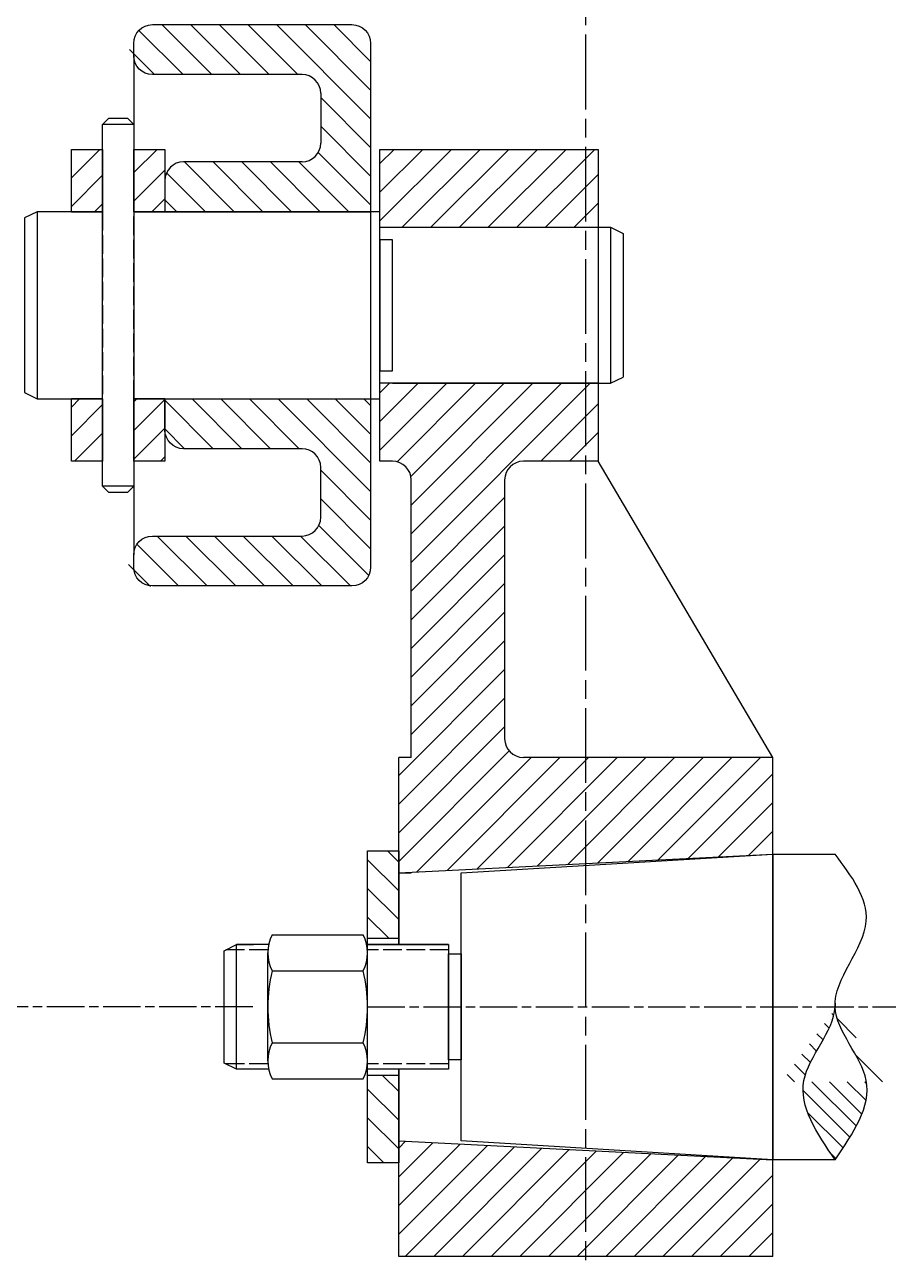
# Model space of a CAD drawing. Header units: inches. Extents: x -831 to 562, y -423 to 205.
# Drawn here: x -94.9 to 43.6, y -344.1 to -146.6 of the extents above; entities that cross this region are included whole.
import ezdxf

# ---------------------------------------------------------------- set-up
doc = ezdxf.new("R2010")
doc.units = ezdxf.units.IN
doc.header["$MEASUREMENT"] = 0
for name, pattern in [('AM_ISO02W050x2', [3.75, 3, -0.75]), ('AM_ISO08W050', [18, 12, -1.5, 3, -1.5]), ('AM_ISO08W050x2', [9, 6, -0.75, 1.5, -0.75])]:
    doc.linetypes.add(name, pattern=pattern)

msp = doc.modelspace()

# ---------------------------------------------------------------- hatches: boundary and pattern name
h = msp.add_hatch()
h.set_pattern_fill('ANSI31', color=256, scale=26, angle=90)
h.set_pattern_definition([(135, (587.0845947935925, -351.5967756862954), (-2.29809703885628, -2.29809703885628), [])])
h.paths.add_polyline_path([(-39.41919395043283, -149.6220942477439, 0.4142135623730951), (-42.41919395043283, -146.6220942477439), (-74.41919395043283, -146.6220942477439, 0.4142135623730951), (-77.41919395043283, -149.6220942477439, 0.7864558858187223), (-74.41919395043283, -154.6220942477439), (-50.41919395043283, -154.6220942477439, -0.4142135623730951), (-47.41919395043283, -157.6220942477439), (-47.41919395043283, -165.6220942477439, -0.4142135623730951), (-50.41919395043283, -168.6220942477439), (-69.41919395043283, -168.6220942477439, 0.4142135623730951), (-72.41919395043283, -171.6220942477439), (-72.41919395043283, -176.6220942477439), (-39.41919395043283, -176.6220942477439)])
h.paths.add_polyline_path([(-39.41919395043283, -206.6220942477439), (-72.41919395043283, -206.6220942477439), (-72.41919395043283, -211.6220942477439, 0.4142135623730951), (-69.41919395043283, -214.6220942477439), (-50.41919395043283, -214.6220942477439, -0.4142135623730951), (-47.41919395043283, -217.6220942477439), (-47.41919395043283, -225.6220942477439, -0.4142135623730951), (-50.41919395043283, -228.6220942477439), (-74.41919395043283, -228.6220942477439, 0.4142135623730951), (-77.41919395043283, -231.6220942477439, 0.7864558858187243), (-74.41919395043281, -236.6220942477439), (-42.41919395043283, -236.6220942477439, 0.4142135623730951), (-39.41919395043283, -233.6220942477439)])
h = msp.add_hatch()
h.set_pattern_fill('ANSI31', color=256, scale=26)
h.set_pattern_definition([(45, (150.4012172902092, -351.5967756862954), (-2.29809703885628, 2.29809703885628), [])])
h.paths.add_polyline_path([(-72.41919395043283, -206.6220942477439), (-77.41919395043283, -206.6220942477439), (-77.41919395043283, -216.6220942477439), (-72.41919395043283, -216.6220942477439)])
h.paths.add_polyline_path([(-87.41919395043283, -216.6220942477439), (-82.41919395043283, -216.6220942477439), (-82.41919395043283, -206.6220942477439), (-87.41919395043283, -206.6220942477439)])
h.paths.add_polyline_path([(-77.41919395043283, -176.6220942477439), (-72.41919395043283, -176.6220942477439), (-72.41919395043283, -166.6220942477439), (-77.41919395043283, -166.6220942477439)])
h.paths.add_polyline_path([(-87.41919395043283, -176.6220942477439), (-82.41919395043283, -176.6220942477439), (-82.41919395043283, -166.6220942477439), (-87.41919395043283, -166.6220942477439)])
h = msp.add_hatch()
h.set_pattern_fill('ANSI31', color=256, scale=26)
h.set_pattern_definition([(45, (0, -351.5967756862954), (-2.29809703885628, 2.29809703885628), [])])
h.paths.add_polyline_path([(-4.919193950432796, -166.6220942477439), (-37.9191939504328, -166.6220942477439), (-37.9191939504328, -179.1120942477439), (-4.919193950432796, -179.1120942477439)])
h.paths.add_polyline_path([(-4.919193950432796, -204.1320942477439), (-37.9191939504328, -204.1320942477439), (-37.9191939504328, -216.6220942477439), (-35.91919395043279, -216.6220942477439, -0.4142135623730951), (-32.91919395043279, -219.6220942477439), (-32.91919395043279, -264.1220942477439), (-34.91919395043279, -264.1220942477439), (-34.91919395043279, -282.6220942477439), (-4.919193950432796, -281.1220942477439), (-4.919193950432799, -264.1220942477439), (-14.91919395043279, -264.1220942477439, -0.4142135623730951), (-17.91919395043279, -261.1220942477439), (-17.91919395043279, -219.6220942477439, -0.4142135623730949), (-14.91919395043279, -216.6220942477439), (-4.919193950432796, -216.6220942477439)])
h.paths.add_polyline_path([(25.0808060495672, -264.1220942477439), (-4.919193950432799, -264.1220942477439), (-4.919193950432796, -281.1220942477439), (25.08080604956721, -279.6220942477439)])
h.paths.add_polyline_path([(25.0808060495672, -328.6220942477439), (-4.919193950432796, -327.1220942477439), (-4.919193950432796, -344.1220942477439), (25.08080604956721, -344.1220942477439)])
h.paths.add_polyline_path([(-4.919193950432796, -327.1220942477439), (-34.91919395043279, -325.6220942477439), (-34.91919395043279, -344.1220942477439), (-4.919193950432796, -344.1220942477439)])
h.paths.add_polyline_path([(-2.919193950432806, -204.1320942477439), (-4.919193950432792, -204.1320942477439), (-4.919193950432796, -216.6220942477439), (-2.919193950432803, -216.6220942477439)])
h.paths.add_polyline_path([(-2.919193950432799, -166.6220942477439), (-4.919193950432796, -166.6220942477439), (-4.919193950432796, -179.1120942477439), (-2.919193950432803, -179.1120942477439)])
h = msp.add_hatch()
h.set_pattern_fill('ANSI31', color=256, scale=26, angle=90)
h.set_pattern_definition([(135, (263.1423661249033, -464.0967756862954), (-2.29809703885628, -2.29809703885628), [])])
h.paths.add_polyline_path([(-34.9191939504328, -279.1220942477439), (-39.9191939504328, -279.1220942477439), (-39.9191939504328, -293.1220942477439), (-34.9191939504328, -293.1220942477439)])
h.paths.add_polyline_path([(-39.9191939504328, -329.1220942477439), (-34.9191939504328, -329.1220942477439), (-34.9191939504328, -315.1220942477439), (-39.9191939504328, -315.1220942477439)])
h = msp.add_hatch()
h.set_pattern_fill('ANSI31', color=256, scale=16, angle=90)
h.set_pattern_definition([(135, (0, 1279.379555435473), (-1.414213562373095, -1.414213562373095), [])])
edge = h.paths.add_edge_path()
edge.add_spline(control_points=[(35.08080604956716, -304.1220942477441), (35.26211361350654, -308.1059128595974), (43.62929731130069, -316.1163423374958), (37.99003862967191, -324.3661220788465), (35.08080604956717, -328.6220942477439)], knot_values=[0, 1.20792265079217e-13, 1.20792265079217e-13, 1.20792265079217e-13, 12.81173421444007, 26.46446616578801, 26.46446616578801, 26.46446616578801, 26.46446616578801], degree=3, periodic=0)
edge.add_spline(control_points=[(35.08080604956714, -304.1220942477441), (34.8994984856277, -308.1059128595974), (26.53231478783367, -316.1163423374958), (32.17157346946243, -324.3661220788465), (35.08080604956717, -328.6220942477439)], knot_values=[0, 2.309263891220326e-13, 2.309263891220326e-13, 2.309263891220326e-13, 12.81173421444007, 26.46446616578801, 26.46446616578801, 26.46446616578801, 26.46446616578801], degree=3, periodic=0)

# ---------------------------------------------------------------- linework, layer by layer
for p, q in [((-47.41919395043283, -157.6220942477439), (-47.41919395043283, -165.6220942477439)), ((-77.41919395043283, -162.6281670443259), (-82.41919395043283, -162.6281670443259)), ((-50.41919395043283, -168.6220942477439), (-69.41919395043283, -168.6220942477439)), ((-72.41919395043283, -171.6220942477439), (-72.41919395043283, -176.6220942477439)), ((-94.91919395043294, -177.6220942477439), (-94.91919395043271, -205.6220942477439)), ((-92.91919395043294, -176.6220942477439), (-92.91919395043294, -206.6220942477439)), ((-72.41919395043283, -176.6220942477439), (-39.41919395043283, -176.6220942477439)), ((-35.91919395043283, -179.1195942477439), (-0.9191939504328275, -179.1195942477439)), ((-0.9191939504328275, -179.1195942477439), (1.080806049567173, -180.1195942477439)), ((-0.9191939504328275, -179.1195942477439), (-0.9191939504328275, -204.124594247744)), ((1.080806049567173, -180.1195942477439), (1.080806049567173, -203.124594247744)), ((-0.9191939504328275, -204.124594247744), (1.080806049567173, -203.124594247744)), ((-35.91919395043283, -204.124594247744), (-0.9191939504328275, -204.124594247744)), ((-72.41919395043283, -206.6220942477439), (-39.41919395043283, -206.6220942477439)), ((-35.91919395043279, -216.6220942477439), (-37.91919395043279, -216.6220942477439)), ((25.0808060495672, -264.1220942477439), (-2.919193950432799, -216.6220942477439)), ((-77.41919395043283, -220.6160214511619), (-82.41919395043283, -220.6160214511619)), ((-77.41919395043283, -220.6160214511619), (-78.41919395043283, -221.6281670443259)), ((-34.91919395043279, -282.6220942477439), (-34.91919395043279, -264.1220942477439)), ((-32.91919395043279, -264.1220942477439), (-34.91919395043279, -264.1220942477439)), ((25.0808060495672, -264.1220942477439), (-14.91919395043279, -264.1220942477439)), ((25.0808060495672, -279.6220942477439), (25.0808060495672, -264.1220942477439)), ((-34.91919395043279, -282.6220942477439), (25.0808060495672, -279.6220942477439)), ((-24.91919395043283, -282.6220942477439), (25.08080604956717, -279.6220942477439)), ((25.0808060495672, -328.6220942477439), (25.0808060495672, -279.6220942477439)), ((-34.91919395043279, -282.6220942477439), (-32.91919395043279, -282.6220942477439)), ((-34.91919395043278, -294.1220942477439), (-34.91919395043279, -282.6220942477439)), ((-24.91919395043283, -325.6220942477439), (-24.91919395043283, -282.6220942477439)), ((-60.91919395043283, -314.1220942477439), (-60.91919395043283, -294.1220942477439)), ((-55.77425053819903, -294.1220942477439), (-60.91919395043283, -294.1220942477439)), ((-55.21439956231686, -292.5750942477439), (-40.62398833854886, -292.5750942477439)), ((-26.91919395043283, -294.1220942477439), (-40.0641373626668, -294.1220942477439)), ((-55.9191939504328, -312.782342901796), (-55.91919395043291, -295.4618402098996)), ((-55.91919395043223, -298.3485861720551), (-55.91919395043234, -295.4618402098997)), ((-39.91919395043291, -312.782342901796), (-39.91919395043291, -295.4618402098996)), ((-55.91919395043223, -304.1220887010655), (-55.91919395043223, -298.3485861720551)), ((-55.21439956231697, -298.3485861720551), (-40.62398833854874, -298.348586172055)), ((-55.9191939504328, -309.8955915558477), (-55.91919395043223, -304.1220887010655)), ((35.08080604956717, -303.5461210202236), (35.08080604956717, -304.1220942477439)), ((-55.91919395043291, -312.782342901796), (-55.9191939504328, -309.8955915558477)), ((-55.21440223096383, -309.8955915558477), (-40.62398566990188, -309.8955915558478)), ((-55.77425038040862, -314.1220942477439), (-60.91919395043283, -314.1220942477439)), ((-55.21440223096383, -315.6690942477439), (-40.62398566990188, -315.6690942477439)), ((-55.21440223096383, -315.6690942477439), (-40.62398566990188, -315.6690942477439)), ((-26.91919395043283, -314.1220942477439), (-40.06413752045722, -314.1220942477439)), ((-34.91919395043279, -325.6220942477439), (-34.91919395043279, -314.1220942477439)), ((-34.91919395043279, -344.1220942477439), (-34.91919395043279, -325.6220942477439)), ((-34.91919395043279, -325.6220942477439), (25.0808060495672, -328.6220942477439)), ((25.08080604956717, -328.6220942477439), (-24.91919395043283, -325.6220942477439)), ((25.0808060495672, -344.1220942477439), (25.0808060495672, -328.6220942477439)), ((25.0808060495672, -344.1220942477439), (-34.91919395043279, -344.1220942477439))]:
    msp.add_line(p, q)
at = {"linetype": 'AM_ISO02W050x2'}
for p, q in [((-55.90002021284141, -294.9720942477438), (-62.61919395043282, -294.9720942477438)), ((-26.91919395043283, -294.9720942477438), (-39.93836768802442, -294.9720942477437)), ((-55.90001992297161, -313.272094247744), (-62.61919395043282, -313.272094247744)), ((-26.91919395043283, -313.272094247744), (-39.93836797789421, -313.2720942477439))]:
    msp.add_line(p, q, dxfattribs=at)
at = {"linetype": 'AM_ISO08W050'}
msp.add_xline((-4.919193950432796, 287.5216057857613), (0, 1), dxfattribs=at)
at = {"linetype": 'AM_ISO08W050x2'}
for p, direction in [((-58.33809086439219, -304.1220942477439), (-1, 0)), ((-39.9191939504328, -304.1220942477439), (1, 0))]:
    msp.add_ray(p, direction, dxfattribs=at)
for points in [[(-74.41919395043283, -154.6220942477439, -0.4142135623730951), (-77.41919395043283, -151.6220942477439), (-77.41919395043283, -149.6220942477439, -0.414213562373095), (-74.41919395043283, -146.6220942477439), (-42.41919395043283, -146.6220942477439, -0.414213562373095), (-39.41919395043283, -149.6220942477439), (-39.41919395043283, -233.6220942477439, -0.414213562373095), (-42.41919395043283, -236.6220942477439), (-74.41919395043283, -236.6220942477439, -0.414213562373095), (-77.41919395043283, -233.6220942477439), (-77.41919395043283, -231.6220942477439, -0.414213562373095), (-74.41919395043283, -228.6220942477439), (-50.41919395043283, -228.6220942477439, 0.414213562373095), (-47.41919395043283, -225.6220942477439), (-47.41919395043283, -217.6220942477439, 0.414213562373095), (-50.41919395043283, -214.6220942477439), (-69.41919395043283, -214.6220942477439, -0.414213562373095), (-72.41919395043283, -211.6220942477439), (-72.41919395043283, -206.6220942477439)], [(-32.91919395043279, -264.1220942477439), (-32.91919395043279, -219.6220942477439, 0.414213562373095), (-35.91919395043279, -216.6220942477439), (-37.9191939504328, -216.6220942477439), (-37.9191939504328, -166.6220942477439), (-2.919193950432799, -166.6220942477439), (-2.919193950432799, -216.6220942477439), (-14.91919395043279, -216.6220942477439, 0.414213562373095), (-17.91919395043279, -219.6220942477439), (-17.91919395043279, -261.1220942477439)]]:
    msp.add_lwpolyline(points, format="xyb")
for points in [[(-77.41919395043283, -151.6220942477439), (-77.41919395043283, -231.6220942477439)], [(-50.41919395043283, -154.6220942477439), (-74.41919395043283, -154.6220942477439)], [(-78.41919395043283, -221.6281670443259), (-81.41919395043283, -221.6281670443259), (-82.41919395043283, -220.6160214511619), (-82.41919395043283, -162.6281670443259), (-81.4070483572691, -161.6281670443259), (-78.41919395043283, -161.6281670443259), (-77.41919395043283, -162.6281670443259), (-77.41919395043283, -220.6160214511619)], [(-87.41919395043283, -176.6220942477439), (-87.41919395043283, -166.6220942477439), (-82.41919395043283, -166.6220942477439)], [(-82.41919395043283, -166.6220942477439), (-82.41919395043283, -176.6220942477439)], [(-77.41919395043283, -166.6220942477439), (-72.41919395043283, -166.6220942477439), (-72.41919395043283, -176.6220942477439)], [(-77.41919395043283, -176.6220942477439), (-77.41919395043283, -166.6220942477439)], [(-82.41919395043283, -176.6220942477439), (-92.91919395043294, -176.6220942477439), (-94.91919395043294, -177.6220942477439), (-94.91919395043271, -205.6220942477439), (-92.91919395043271, -206.6220942477439), (-82.41919395043281, -206.6220942477439)], [(-87.41919395043283, -176.6220942477439), (-82.41919395043283, -176.6220942477439)], [(-77.41919395043283, -176.6220942477439), (-72.41919395043283, -176.6220942477439)], [(-77.41919395043283, -206.6220942477439), (-37.91919395043283, -206.6220942477439), (-37.91919395043283, -176.6220942477439), (-77.41919395043283, -176.6220942477439)], [(-82.41919395043283, -206.6220942477439), (-87.41919395043283, -206.6220942477439)], [(-82.41919395043283, -216.6220942477439), (-87.41919395043283, -216.6220942477439), (-87.41919395043283, -206.6220942477439)], [(-82.41919395043283, -206.6220942477439), (-82.41919395043283, -216.6220942477439)], [(-72.41919395043283, -206.6220942477439), (-72.41919395043283, -216.6220942477439), (-77.41919395043283, -216.6220942477439)], [(-72.41919395043283, -206.6220942477439), (-77.41919395043283, -206.6220942477439)], [(-77.41919395043283, -216.6220942477439), (-77.41919395043283, -206.6220942477439)], [(-74.41919395043283, -228.6220942477439), (-72.41919395043283, -228.6220942477439)], [(-34.9191939504328, -314.1220942477439), (-34.9191939504328, -329.1220942477439), (-39.9191939504328, -329.1220942477439), (-39.9191939504328, -279.1220942477439), (-34.9191939504328, -279.1220942477439), (-34.9191939504328, -294.1220942477439)], [(35.08080604956717, -328.6220942477439), (25.08080604956717, -328.6220942477439), (25.08080604956717, -279.6220942477439), (35.08080604956717, -279.6220942477439)], [(-62.91919395043283, -312.1220942477439), (-62.91919395043283, -295.1220942477439), (-60.91919395043283, -294.1220942477439), (-58.19314745215836, -294.1220942477439)], [(-40.0641373626668, -294.1220942477439), (-26.91919395043283, -294.1220942477439), (-26.91919395043283, -314.1220942477439), (-40.06413752045721, -314.1220942477439)], [(-34.9191939504328, -314.1220942477439), (-34.9191939504328, -315.1220942477439), (-39.9191939504328, -315.1220942477439), (-39.9191939504328, -293.1220942477439), (-34.9191939504328, -293.1220942477439), (-34.9191939504328, -294.1220942477439)], [(-58.19314729436796, -314.1220942477439), (-60.91919395043283, -314.1220942477439), (-62.91919395043283, -313.1220942477439), (-62.91919395043283, -312.1220942477439)]]:
    msp.add_lwpolyline(points)
at = {"linetype": 'AM_ISO02W050x2'}
for points in [[(-82.41919395043283, -176.6220942477439), (-82.41919395043283, -206.6220942477439)], [(-77.41919395043283, -206.6220942477439), (-77.41919395043283, -176.6220942477439)]]:
    msp.add_lwpolyline(points, dxfattribs=at)
for points in [[(-37.9191939504328, -179.1120942477439), (-2.919193950432799, -179.1120942477439), (-2.9191939504328, -204.1320942477439), (-37.9191939504328, -204.1320942477439)], [(-35.91919395043283, -181.1220942477439), (-37.91919395043283, -181.1220942477439), (-37.91919395043283, -202.1220942477439), (-35.91919395043283, -202.1220942477439)], [(25.08080604956717, -279.6220942477439), (25.08080604956717, -279.6220942477439), (25.08080604956717, -328.6220942477439), (25.08080604956717, -328.6220942477439)], [(-26.91919395043283, -295.6220942477439), (-24.91919395043283, -295.6220942477439), (-24.91919395043283, -312.6220942477439), (-26.91919395043283, -312.6220942477439)]]:
    msp.add_lwpolyline(points, close=True)
for centre, radius, start, end in [((-50.41919395043283, -157.6220942477439), 3, 0, 90), ((-50.41919395043283, -165.6220942477439), 3, 270, 0), ((-69.41919395043283, -171.6220942477439), 3, 90, 180), ((-14.91919395043279, -261.1220942477439), 3, 180, 270), ((-49.65492913189971, -295.4618402098996), 6.264264818532623, 152.5594777276048, 207.4405222723952), ((-46.18345876896612, -295.4618402098996), 6.264264818532623, 332.5594777276116, 27.44052227239526), ((-31.9191939504328, -304.1220942477439), 24, 166.0802382021859, 193.9197353143769), ((-63.9191939504328, -304.1220942477439), 24, 346.0802646856231, 13.9197617978141), ((-49.65488602991874, -312.782342901796), 6.264307920514085, 152.5596269445612, 207.4403730554354), ((-46.18350187094708, -312.782342901796), 6.264307920514085, 332.5596269445646, 27.44037305543877)]:
    msp.add_arc(centre, radius, start, end)
msp.add_spline([(35.08080604956717, -328.6220942477439), (40.08080604956717, -315.9178788160316), (35.08080604956717, -304.1220942477439), (40.08080604956717, -290.3582661108571), (35.08080604956717, -279.6220942477439)], degree=3)
msp.add_open_spline([(35.08080604956717, -328.6220942477439), (32.17157346946243, -324.3661220788465), (26.53231478783363, -316.1163423374958), (35.09446852946871, -307.9192558143), (35.08929537905715, -303.7383418857382), (35.08080604956706, -303.5461210202234)], degree=3, knots=[0, 0, 0, 0, 13.65273195134794, 26.46446616578801, 27.08113460703774, 27.08113460703774, 27.08113460703774, 27.08113460703774])

doc.saveas('drawing.dxf')
